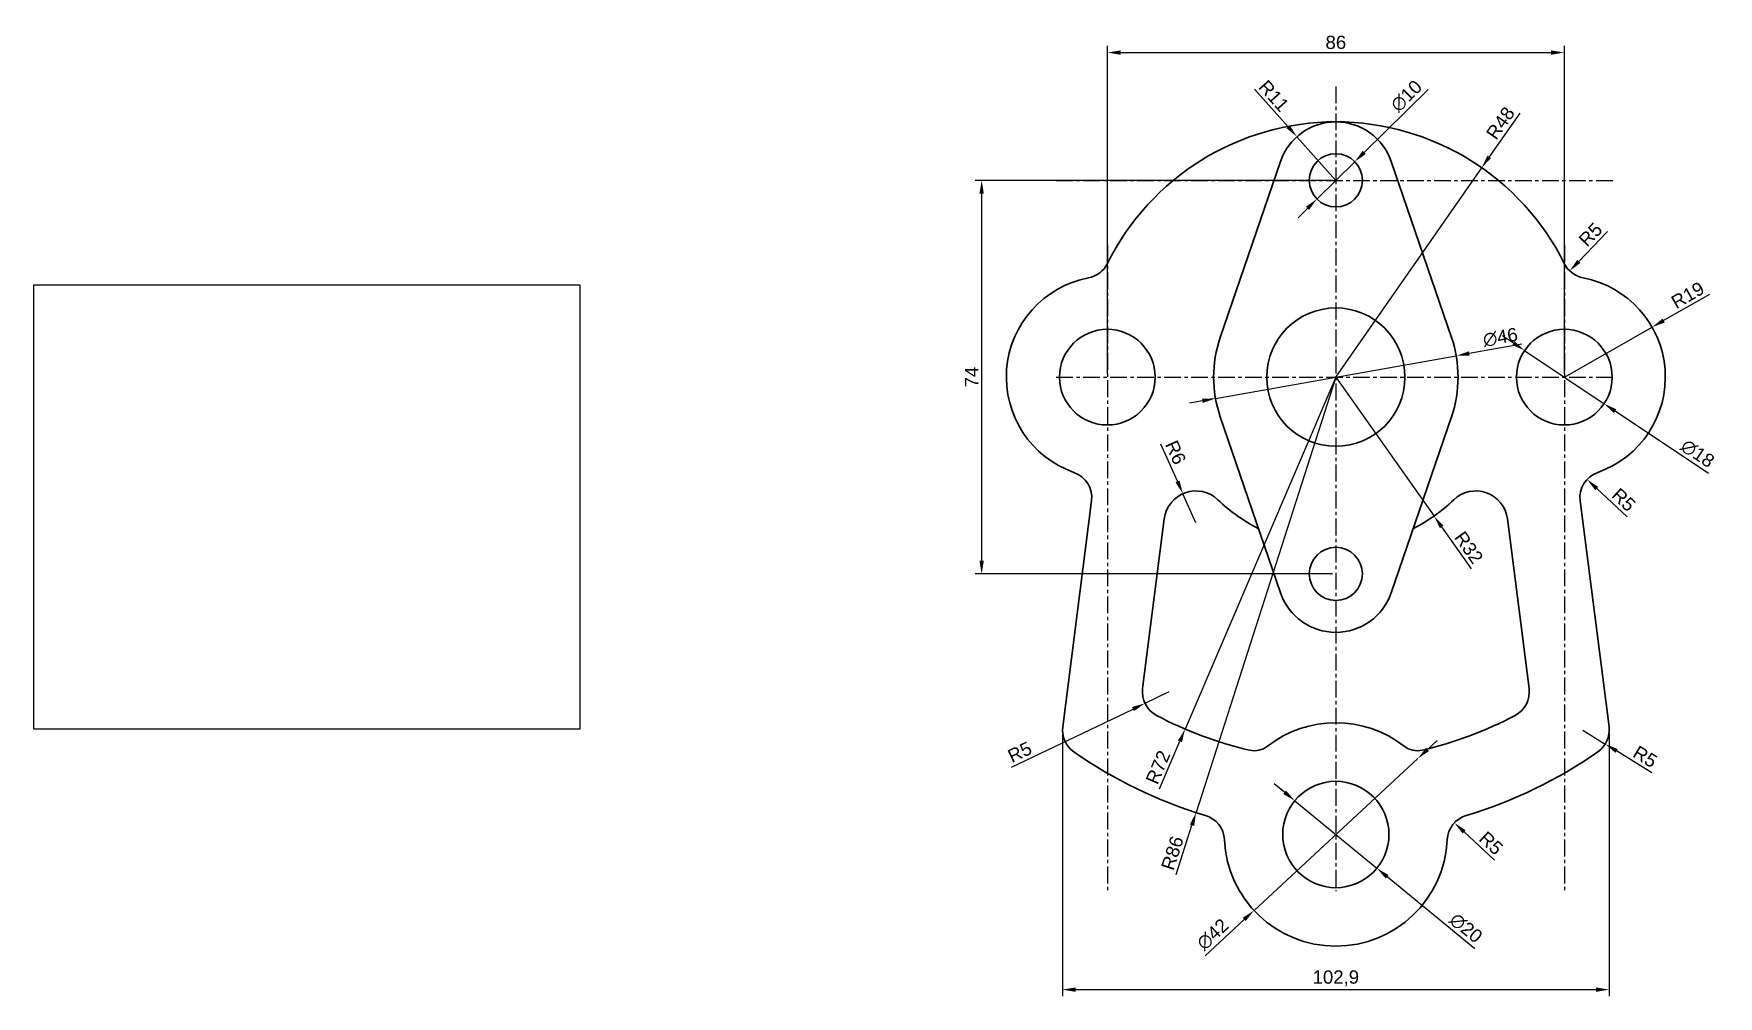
# Model space of a CAD drawing. Header units: millimetres. Extents: x 4 to 856, y 8 to 2347.
# Drawn here: x 19.1 to 336.1, y 1408 to 1588.9 of the extents above; entities that cross this region are included whole.
import ezdxf

# ---------------------------------------------------------------- set-up
doc = ezdxf.new("R2010")
doc.units = ezdxf.units.MM
doc.header["$LTSCALE"] = 0.5
doc.header["$PDSIZE"] = -10
doc.linetypes.add('CENTER', pattern=[50.8, 31.75, -6.35, 6.35, -6.35])
doc.layers.add('中心线', color=1, linetype='CENTER')
doc.layers.add('尺寸线', color=5, linetype='Continuous')
doc.layers.add('可见的轮廓线', color=3, linetype='Continuous', lineweight=30)
doc.styles.get("Standard").update_dxf_attribs({"font": 'arial.ttf'})
doc.dimstyles.new('ISO-25', dxfattribs={"dimtxt": 2.5, "dimasz": 2.5, "dimexe": 1.25, "dimexo": 0.625, "dimtad": 1, "dimdec": 1, "dimtxsty": 'Standard', "dimcen": 2.5, "dimadec": 0, "dimazin": 0, "dimtfac": 1, "dimtdec": 1, "dimtmove": 0, "dimatfit": 3, "dimfxl": 1, "dimarcsym": 0})
picture_1 = doc.add_image_def('image8.jpg', size_in_pixel=(555, 451))

msp = doc.modelspace()

# ---------------------------------------------------------------- blocks, each defined once
blk = doc.blocks.new('*D123')
at = {"layer": 'Defpoints', "color": 0, "ltscale": 0.2, "transparency": 16777216}
for p in [(267.71, 1564.89), (260.59, 1557.87)]:
    blk.add_point(p, dxfattribs=at)
at = {"layer": '尺寸线', "color": 0, "lineweight": -2, "ltscale": 0.2, "transparency": 16777216}
for p, q in [((281.5, 1578.48), (269.49, 1566.64)), ((260.59, 1557.87), (267.71, 1564.89)), ((258.81, 1556.11), (257.03, 1554.36))]:
    blk.add_line(p, q, dxfattribs=at)
at = {"layer": '尺寸线', "color": 0, "ltscale": 0.2, "transparency": 16777216}
for points in [[(269.2, 1566.94), (269.79, 1566.34), (267.71, 1564.89)], [(258.52, 1556.41), (259.1, 1555.81), (260.59, 1557.87)]]:
    blk.add_solid(points, dxfattribs=at)
at = {"layer": '尺寸线', "color": 0, "ltscale": 0.2, "transparency": 16777216, "insert": (277.43, 1577.23), "char_height": 2.5, "attachment_point": 5, "rotation": 44.5889}
blk.add_mtext('∅10', dxfattribs=at)
blk = doc.blocks.new('*D124')
at = {"layer": 'Defpoints', "color": 0, "ltscale": 0.2, "transparency": 16777216}
for p in [(286.8, 1528.38), (241.51, 1520.37)]:
    blk.add_point(p, dxfattribs=at)
at = {"layer": '尺寸线', "color": 0, "lineweight": -2, "ltscale": 0.2, "transparency": 16777216}
for p, q in [((241.51, 1520.37), (286.8, 1528.38)), ((299.16, 1530.57), (289.26, 1528.82)), ((239.04, 1519.93), (236.58, 1519.5))]:
    blk.add_line(p, q, dxfattribs=at)
at = {"layer": '尺寸线', "color": 0, "ltscale": 0.2, "transparency": 16777216}
for points in [[(289.19, 1529.23), (289.34, 1528.41), (286.8, 1528.38)], [(238.97, 1520.34), (239.12, 1519.52), (241.51, 1520.37)]]:
    blk.add_solid(points, dxfattribs=at)
at = {"layer": '尺寸线', "color": 0, "ltscale": 0.2, "transparency": 16777216, "insert": (295.1, 1531.85), "char_height": 2.5, "attachment_point": 5, "rotation": 10.0347}
blk.add_mtext('∅46', dxfattribs=at)
blk = doc.blocks.new('*D125')
at = {"layer": 'Defpoints', "color": 0, "ltscale": 0.2, "transparency": 16777216}
for p in [(279.56, 1452.65), (248.75, 1424.1)]:
    blk.add_point(p, dxfattribs=at)
at = {"layer": '尺寸线', "color": 0, "lineweight": -2, "ltscale": 0.2, "transparency": 16777216}
for p, q in [((281.39, 1454.35), (283.22, 1456.05)), ((279.56, 1452.65), (248.75, 1424.1)), ((239.56, 1415.59), (246.92, 1422.4))]:
    blk.add_line(p, q, dxfattribs=at)
at = {"layer": '尺寸线', "color": 0, "ltscale": 0.2, "transparency": 16777216}
for points in [[(281.11, 1454.66), (281.67, 1454.05), (279.56, 1452.65)], [(246.63, 1422.71), (247.2, 1422.1), (248.75, 1424.1)]]:
    blk.add_solid(points, dxfattribs=at)
at = {"layer": '尺寸线', "color": 0, "ltscale": 0.2, "transparency": 16777216, "insert": (240.98, 1419.59), "char_height": 2.5, "attachment_point": 5, "rotation": 42.8257}
blk.add_mtext('∅42', dxfattribs=at)
blk = doc.blocks.new('*D126')
at = {"layer": 'Defpoints', "color": 0, "ltscale": 0.2, "transparency": 16777216}
for p in [(256.43, 1444.73), (271.88, 1432.02)]:
    blk.add_point(p, dxfattribs=at)
at = {"layer": '尺寸线', "color": 0, "lineweight": -2, "ltscale": 0.2, "transparency": 16777216}
for p, q in [((254.5, 1446.32), (252.57, 1447.91)), ((256.43, 1444.73), (271.88, 1432.02)), ((290.29, 1416.87), (273.81, 1430.43))]:
    blk.add_line(p, q, dxfattribs=at)
at = {"layer": '尺寸线', "color": 0, "ltscale": 0.2, "transparency": 16777216}
for points in [[(254.77, 1446.64), (254.24, 1446), (256.43, 1444.73)], [(274.07, 1430.76), (273.54, 1430.11), (271.88, 1432.02)]]:
    blk.add_solid(points, dxfattribs=at)
at = {"layer": '尺寸线', "color": 0, "ltscale": 0.2, "transparency": 16777216, "insert": (288.63, 1420.78), "char_height": 2.5, "attachment_point": 5, "rotation": 320.5509}
blk.add_mtext('∅20', dxfattribs=at)
blk = doc.blocks.new('*D127')
at = {"layer": 'Defpoints', "color": 0, "ltscale": 0.2, "transparency": 16777216}
for p in [(291.6, 1563.75), (264.15, 1524.38)]:
    blk.add_point(p, dxfattribs=at)
at = {"layer": '尺寸线', "color": 0, "lineweight": -2, "ltscale": 0.2, "transparency": 16777216}
for p, q in [((298.76, 1574.02), (293.03, 1565.8)), ((264.15, 1524.38), (291.6, 1563.75))]:
    blk.add_line(p, q, dxfattribs=at)
at = {"layer": '尺寸线', "color": 0, "ltscale": 0.2, "transparency": 16777216}
blk.add_solid([(292.69, 1566.04), (293.37, 1565.57), (291.6, 1563.75)], dxfattribs=at)
at = {"layer": '尺寸线', "color": 0, "ltscale": 0.2, "transparency": 16777216, "insert": (295.13, 1572.14), "char_height": 2.5, "attachment_point": 5, "rotation": 55.12}
blk.add_mtext('R48', dxfattribs=at)
blk = doc.blocks.new('*D128')
at = {"layer": 'Defpoints', "color": 0, "ltscale": 0.2, "transparency": 16777216}
for p in [(256.83, 1569.59), (264.15, 1561.38)]:
    blk.add_point(p, dxfattribs=at)
at = {"layer": '尺寸线', "color": 0, "lineweight": -2, "ltscale": 0.2, "transparency": 16777216}
for p, q in [((248.85, 1578.54), (255.17, 1571.45)), ((264.15, 1561.38), (256.83, 1569.59))]:
    blk.add_line(p, q, dxfattribs=at)
at = {"layer": '尺寸线', "color": 0, "ltscale": 0.2, "transparency": 16777216}
blk.add_solid([(255.48, 1571.73), (254.86, 1571.17), (256.83, 1569.59)], dxfattribs=at)
at = {"layer": '尺寸线', "color": 0, "ltscale": 0.2, "transparency": 16777216, "insert": (252.5, 1577.27), "char_height": 2.5, "attachment_point": 5, "rotation": 311.7233}
blk.add_mtext('R11', dxfattribs=at)
blk = doc.blocks.new('*D129')
at = {"layer": 'Defpoints', "color": 0, "ltscale": 0.2, "transparency": 16777216}
for p in [(264.15, 1524.38), (282.64, 1498.25)]:
    blk.add_point(p, dxfattribs=at)
at = {"layer": '尺寸线', "color": 0, "lineweight": -2, "ltscale": 0.2, "transparency": 16777216}
for p, q in [((264.15, 1524.38), (282.64, 1498.25)), ((289.68, 1488.3), (284.08, 1496.21))]:
    blk.add_line(p, q, dxfattribs=at)
at = {"layer": '尺寸线', "color": 0, "ltscale": 0.2, "transparency": 16777216}
blk.add_solid([(284.42, 1496.45), (283.74, 1495.97), (282.64, 1498.25)], dxfattribs=at)
at = {"layer": '尺寸线', "color": 0, "ltscale": 0.2, "transparency": 16777216, "insert": (289.16, 1492.33), "char_height": 2.5, "attachment_point": 5, "rotation": 305.2827}
blk.add_mtext('R32', dxfattribs=at)
blk = doc.blocks.new('*D130')
at = {"layer": 'Defpoints', "color": 0, "ltscale": 0.2, "transparency": 16777216}
for p in [(311.42, 1505.13), (315.09, 1501.73)]:
    blk.add_point(p, dxfattribs=at)
at = {"layer": '尺寸线', "color": 0, "lineweight": -2, "ltscale": 0.2, "transparency": 16777216}
blk.add_line((318.97, 1498.12), (313.26, 1503.43), dxfattribs=at)
at = {"layer": '尺寸线', "color": 0, "ltscale": 0.2, "transparency": 16777216}
blk.add_solid([(313.54, 1503.73), (312.97, 1503.12), (311.42, 1505.13)], dxfattribs=at)
at = {"layer": '尺寸线', "color": 0, "ltscale": 0.2, "transparency": 16777216, "insert": (318.32, 1501.31), "char_height": 2.5, "attachment_point": 5, "rotation": 317.1429}
blk.add_mtext('R5', dxfattribs=at)
blk = doc.blocks.new('*D131')
at = {"layer": 'Defpoints', "color": 0, "ltscale": 0.2, "transparency": 16777216}
for p in [(310.6, 1458.01), (314.85, 1455.39)]:
    blk.add_point(p, dxfattribs=at)
at = {"layer": '尺寸线', "color": 0, "lineweight": -2, "ltscale": 0.2, "transparency": 16777216}
for p, q in [((310.6, 1458.01), (314.85, 1455.39)), ((323.63, 1450), (316.98, 1454.08))]:
    blk.add_line(p, q, dxfattribs=at)
at = {"layer": '尺寸线', "color": 0, "ltscale": 0.2, "transparency": 16777216}
blk.add_solid([(317.2, 1454.44), (316.77, 1453.73), (314.85, 1455.39)], dxfattribs=at)
at = {"layer": '尺寸线', "color": 0, "ltscale": 0.2, "transparency": 16777216, "insert": (322.36, 1453), "char_height": 2.5, "attachment_point": 5, "rotation": 328.4018}
blk.add_mtext('R5', dxfattribs=at)
blk = doc.blocks.new('*D132')
at = {"layer": 'Defpoints', "color": 0, "ltscale": 0.2, "transparency": 16777216}
for p in [(286.46, 1440.56), (290.12, 1437.16)]:
    blk.add_point(p, dxfattribs=at)
at = {"layer": '尺寸线', "color": 0, "lineweight": -2, "ltscale": 0.2, "transparency": 16777216}
blk.add_line((294.01, 1433.56), (288.29, 1438.86), dxfattribs=at)
at = {"layer": '尺寸线', "color": 0, "ltscale": 0.2, "transparency": 16777216}
blk.add_solid([(288.58, 1439.17), (288.01, 1438.56), (286.46, 1440.56)], dxfattribs=at)
at = {"layer": '尺寸线', "color": 0, "ltscale": 0.2, "transparency": 16777216, "insert": (293.36, 1436.75), "char_height": 2.5, "attachment_point": 5, "rotation": 317.1429}
blk.add_mtext('R5', dxfattribs=at)
blk = doc.blocks.new('*D133')
at = {"layer": 'Defpoints', "color": 0, "ltscale": 0.2, "transparency": 16777216}
for p in [(264.15, 1524.38), (237.84, 1442.5)]:
    blk.add_point(p, dxfattribs=at)
at = {"layer": '尺寸线', "color": 0, "lineweight": -2, "ltscale": 0.2, "transparency": 16777216}
for p, q in [((264.15, 1524.38), (237.84, 1442.5)), ((234.1, 1430.86), (237.08, 1440.12))]:
    blk.add_line(p, q, dxfattribs=at)
at = {"layer": '尺寸线', "color": 0, "ltscale": 0.2, "transparency": 16777216}
blk.add_solid([(236.68, 1440.25), (237.48, 1439.99), (237.84, 1442.5)], dxfattribs=at)
at = {"layer": '尺寸线', "color": 0, "ltscale": 0.2, "transparency": 16777216, "insert": (233.4, 1434.88), "char_height": 2.5, "attachment_point": 5, "rotation": 72.1858}
blk.add_mtext('R86', dxfattribs=at)
blk = doc.blocks.new('*D134')
at = {"layer": 'Defpoints', "color": 0, "ltscale": 0.2, "transparency": 16777216}
for p in [(232.74, 1465.2), (228.23, 1463.04)]:
    blk.add_point(p, dxfattribs=at)
at = {"layer": '尺寸线', "color": 0, "lineweight": -2, "ltscale": 0.2, "transparency": 16777216}
for p, q in [((232.74, 1465.2), (228.23, 1463.04)), ((203.1, 1451.02), (225.98, 1461.96))]:
    blk.add_line(p, q, dxfattribs=at)
at = {"layer": '尺寸线', "color": 0, "ltscale": 0.2, "transparency": 16777216}
blk.add_solid([(225.8, 1462.34), (226.16, 1461.58), (228.23, 1463.04)], dxfattribs=at)
at = {"layer": '尺寸线', "color": 0, "ltscale": 0.2, "transparency": 16777216, "insert": (204.67, 1453.87), "char_height": 2.5, "attachment_point": 5, "rotation": 25.5598}
blk.add_mtext('R5', dxfattribs=at)
blk = doc.blocks.new('*D135')
at = {"layer": 'Defpoints', "color": 0, "ltscale": 0.2, "transparency": 16777216}
for p in [(264.15, 1524.38), (235.79, 1458.2)]:
    blk.add_point(p, dxfattribs=at)
at = {"layer": '尺寸线', "color": 0, "lineweight": -2, "ltscale": 0.2, "transparency": 16777216}
for p, q in [((264.15, 1524.38), (235.79, 1458.2)), ((230.99, 1446.99), (234.81, 1455.9))]:
    blk.add_line(p, q, dxfattribs=at)
at = {"layer": '尺寸线', "color": 0, "ltscale": 0.2, "transparency": 16777216}
blk.add_solid([(234.42, 1456.06), (235.19, 1455.74), (235.79, 1458.2)], dxfattribs=at)
at = {"layer": '尺寸线', "color": 0, "ltscale": 0.2, "transparency": 16777216, "insert": (230.68, 1451.03), "char_height": 2.5, "attachment_point": 5, "rotation": 66.802}
blk.add_mtext('R72', dxfattribs=at)
blk = doc.blocks.new('*D136')
at = {"layer": 'Defpoints', "color": 0, "ltscale": 0.2, "transparency": 16777216}
for p in [(235.37, 1502.46), (237.81, 1496.98)]:
    blk.add_point(p, dxfattribs=at)
at = {"layer": '尺寸线', "color": 0, "lineweight": -2, "ltscale": 0.2, "transparency": 16777216}
for p, q in [((231.18, 1511.85), (234.35, 1504.75)), ((237.81, 1496.98), (235.37, 1502.46))]:
    blk.add_line(p, q, dxfattribs=at)
at = {"layer": '尺寸线', "color": 0, "ltscale": 0.2, "transparency": 16777216}
blk.add_solid([(234.73, 1504.92), (233.97, 1504.58), (235.37, 1502.46)], dxfattribs=at)
at = {"layer": '尺寸线', "color": 0, "ltscale": 0.2, "transparency": 16777216, "insert": (234, 1510.22), "char_height": 2.5, "attachment_point": 5, "rotation": 294.0358}
blk.add_mtext('R6', dxfattribs=at)
blk = doc.blocks.new('*D137')
at = {"layer": 'Defpoints', "color": 0, "ltscale": 0.2, "transparency": 16777216}
for p in [(299.67, 1529.38), (314.64, 1519.38)]:
    blk.add_point(p, dxfattribs=at)
at = {"layer": '尺寸线', "color": 0, "lineweight": -2, "ltscale": 0.2, "transparency": 16777216}
for p, q in [((297.59, 1530.76), (295.51, 1532.15)), ((299.67, 1529.38), (314.64, 1519.38)), ((334.27, 1506.26), (316.72, 1517.99))]:
    blk.add_line(p, q, dxfattribs=at)
at = {"layer": '尺寸线', "color": 0, "ltscale": 0.2, "transparency": 16777216}
for points in [[(297.82, 1531.11), (297.36, 1530.42), (299.67, 1529.38)], [(316.95, 1518.33), (316.48, 1517.64), (314.64, 1519.38)]]:
    blk.add_solid(points, dxfattribs=at)
at = {"layer": '尺寸线', "color": 0, "ltscale": 0.2, "transparency": 16777216, "insert": (332.22, 1510), "char_height": 2.5, "attachment_point": 5, "rotation": 326.2563}
blk.add_mtext('∅18', dxfattribs=at)
blk = doc.blocks.new('*D138')
at = {"layer": 'Defpoints', "color": 0, "ltscale": 0.2, "transparency": 16777216}
for p in [(264.15, 1561.38), (197.5, 1487.38), (264.15, 1487.38)]:
    blk.add_point(p, dxfattribs=at)
at = {"layer": '尺寸线', "color": 0, "lineweight": -2, "ltscale": 0.2, "transparency": 16777216}
for p, q in [((263.53, 1561.38), (196.25, 1561.38)), ((197.5, 1558.88), (197.5, 1489.88)), ((263.53, 1487.38), (196.25, 1487.38))]:
    blk.add_line(p, q, dxfattribs=at)
at = {"layer": '尺寸线', "color": 0, "ltscale": 0.2, "transparency": 16777216}
for points in [[(197.08, 1558.88), (197.91, 1558.88), (197.5, 1561.38)], [(197.08, 1489.88), (197.91, 1489.88), (197.5, 1487.38)]]:
    blk.add_solid(points, dxfattribs=at)
at = {"layer": '尺寸线', "color": 0, "ltscale": 0.2, "transparency": 16777216, "insert": (195.62, 1524.38), "char_height": 2.5, "attachment_point": 5, "rotation": 90}
blk.add_mtext('74', dxfattribs=at)
blk = doc.blocks.new('*D139')
at = {"layer": 'Defpoints', "color": 0, "ltscale": 0.2, "transparency": 16777216}
for p in [(212.71, 1458.01), (315.6, 1458.01), (315.6, 1409.21)]:
    blk.add_point(p, dxfattribs=at)
at = {"layer": '尺寸线', "color": 0, "lineweight": -2, "ltscale": 0.2, "transparency": 16777216}
for p, q in [((212.71, 1457.39), (212.71, 1407.96)), ((315.6, 1457.39), (315.6, 1407.96)), ((215.21, 1409.21), (313.1, 1409.21))]:
    blk.add_line(p, q, dxfattribs=at)
at = {"layer": '尺寸线', "color": 0, "ltscale": 0.2, "transparency": 16777216}
for points in [[(215.21, 1409.62), (215.21, 1408.79), (212.71, 1409.21)], [(313.1, 1409.62), (313.1, 1408.79), (315.6, 1409.21)]]:
    blk.add_solid(points, dxfattribs=at)
at = {"layer": '尺寸线', "color": 0, "ltscale": 0.2, "transparency": 16777216, "insert": (264.15, 1411.34), "char_height": 2.5, "attachment_point": 5}
blk.add_mtext('102,9', dxfattribs=at)
blk = doc.blocks.new('*D140')
at = {"layer": 'Defpoints', "color": 0, "ltscale": 0.2, "transparency": 16777216}
for p in [(311.62, 1547.96), (308.16, 1544.35)]:
    blk.add_point(p, dxfattribs=at)
at = {"layer": '尺寸线', "color": 0, "lineweight": -2, "ltscale": 0.2, "transparency": 16777216}
blk.add_line((315.29, 1551.78), (309.89, 1546.15), dxfattribs=at)
at = {"layer": '尺寸线', "color": 0, "ltscale": 0.2, "transparency": 16777216}
blk.add_solid([(309.59, 1546.44), (310.19, 1545.86), (308.16, 1544.35)], dxfattribs=at)
at = {"layer": '尺寸线', "color": 0, "ltscale": 0.2, "transparency": 16777216, "insert": (312.08, 1551.18), "char_height": 2.5, "attachment_point": 5, "rotation": 46.1852}
blk.add_mtext('R5', dxfattribs=at)
blk = doc.blocks.new('*D141')
at = {"layer": 'Defpoints', "color": 0, "ltscale": 0.2, "transparency": 16777216}
for p in [(323.66, 1533.78), (307.15, 1524.38)]:
    blk.add_point(p, dxfattribs=at)
at = {"layer": '尺寸线', "color": 0, "lineweight": -2, "ltscale": 0.2, "transparency": 16777216}
for p, q in [((334.45, 1539.92), (325.84, 1535.02)), ((307.15, 1524.38), (323.66, 1533.78))]:
    blk.add_line(p, q, dxfattribs=at)
at = {"layer": '尺寸线', "color": 0, "ltscale": 0.2, "transparency": 16777216}
blk.add_solid([(325.63, 1535.38), (326.04, 1534.65), (323.66, 1533.78)], dxfattribs=at)
at = {"layer": '尺寸线', "color": 0, "ltscale": 0.2, "transparency": 16777216, "insert": (330.37, 1539.78), "char_height": 2.5, "attachment_point": 5, "rotation": 29.6592}
blk.add_mtext('R19', dxfattribs=at)
blk = doc.blocks.new('*D142')
at = {"layer": 'Defpoints', "color": 0, "ltscale": 0.2, "transparency": 16777216}
for p in [(307.15, 1585.41), (221.15, 1524.38), (307.15, 1524.38)]:
    blk.add_point(p, dxfattribs=at)
at = {"layer": '尺寸线', "color": 0, "lineweight": -2, "ltscale": 0.2, "transparency": 16777216}
for p, q in [((221.15, 1525), (221.15, 1586.66)), ((223.65, 1585.41), (304.65, 1585.41)), ((307.15, 1525), (307.15, 1586.66))]:
    blk.add_line(p, q, dxfattribs=at)
at = {"layer": '尺寸线', "color": 0, "ltscale": 0.2, "transparency": 16777216}
for points in [[(223.65, 1585.82), (223.65, 1584.99), (221.15, 1585.41)], [(304.65, 1585.82), (304.65, 1584.99), (307.15, 1585.41)]]:
    blk.add_solid(points, dxfattribs=at)
at = {"layer": '尺寸线', "color": 0, "ltscale": 0.2, "transparency": 16777216, "insert": (264.15, 1587.31), "char_height": 2.5, "attachment_point": 5}
blk.add_mtext('86', dxfattribs=at)

# ---------------------------------------------------------------- dimensions: what is measured, and where the dimension line sits
at = {"layer": '尺寸线', "ltscale": 0.2}
for base, p1, p2, picture, middle in [((307.15, 1585.41), (221.15, 1524.38), (307.15, 1524.38), '*D142', (264.15, 1587.31)), ((315.6, 1409.21), (212.71, 1458.01), (315.6, 1458.01), '*D139', (264.15, 1411.34))]:
    dim = msp.add_linear_dim(base=base, p1=p1, p2=p2, dimstyle='ISO-25', dxfattribs=at)
    dim.commit()
    dim.dimension.update_dxf_attribs({"geometry": picture, "text_midpoint": middle})
for center, mpoint, picture, middle in [((264.15, 1561.38), (256.83, 1569.59), '*D128', (251.09, 1576.02)), ((264.15, 1524.38), (291.6, 1563.75), '*D127', (296.69, 1571.05)), ((311.62, 1547.96), (308.16, 1544.35), '*D140', (313.45, 1549.87)), ((307.15, 1524.38), (323.66, 1533.78), '*D141', (331.31, 1538.13)), ((315.09, 1501.73), (311.42, 1505.13), '*D130', (317.03, 1499.92)), ((232.74, 1465.2), (228.23, 1463.04), '*D134', (205.49, 1452.16)), ((290.12, 1437.16), (286.46, 1440.56), '*D132', (292.07, 1435.36))]:
    dim = msp.add_radius_dim(center=center, mpoint=mpoint, dimstyle='ISO-25', dxfattribs=at)
    dim.commit()
    dim.dimension.update_dxf_attribs({"geometry": picture, "text_midpoint": middle, "dimtype": 164})
for p1, p2, picture, middle in [((260.59, 1557.87), (267.71, 1564.89), '*D123', (278.82, 1575.83)), ((299.67, 1529.38), (314.64, 1519.38), '*D137', (331.13, 1508.36)), ((256.43, 1444.73), (271.88, 1432.02), '*D126', (287.38, 1419.26))]:
    dim = msp.add_diameter_dim_2p(p1=p1, p2=p2, dimstyle='ISO-25', dxfattribs=at)
    dim.commit()
    dim.dimension.update_dxf_attribs({"geometry": picture, "text_midpoint": middle, "dimtype": 163})
dim = msp.add_linear_dim(base=(197.5, 1487.38), p1=(264.15, 1561.38), p2=(264.15, 1487.38), angle=90, dimstyle='ISO-25', dxfattribs=at)
dim.commit()
dim.dimension.update_dxf_attribs({"geometry": '*D138', "text_midpoint": (195.62, 1524.38)})
for p1, p2, picture, middle in [((241.51, 1520.37), (286.8, 1528.38), '*D124', (295.1, 1531.85)), ((279.56, 1452.65), (248.75, 1424.1), '*D125', (240.98, 1419.59))]:
    dim = msp.add_diameter_dim_2p(p1=p1, p2=p2, dimstyle='ISO-25', dxfattribs=at)
    dim.commit()
    dim.dimension.update_dxf_attribs({"geometry": picture, "text_midpoint": middle})
for center, mpoint, picture, middle in [((264.15, 1524.38), (235.79, 1458.2), '*D135', (230.68, 1451.03)), ((264.15, 1524.38), (237.84, 1442.5), '*D133', (233.4, 1434.88)), ((264.15, 1524.38), (282.64, 1498.25), '*D129', (289.16, 1492.33)), ((237.81, 1496.98), (235.37, 1502.46), '*D136', (234, 1510.22)), ((310.6, 1458.01), (314.85, 1455.39), '*D131', (322.36, 1453))]:
    dim = msp.add_radius_dim(center=center, mpoint=mpoint, dimstyle='ISO-25', dxfattribs=at)
    dim.commit()
    dim.dimension.update_dxf_attribs({"geometry": picture, "text_midpoint": middle})

# ---------------------------------------------------------------- linework, layer by layer
at = {"layer": '中心线', "ltscale": 0.2}
for p, q in [((264.15, 1579.05), (264.15, 1427.75)), ((211.51, 1561.38), (316.79, 1561.38)), ((221.15, 1549.18), (221.15, 1427.75)), ((307.15, 1549.18), (307.15, 1427.75)), ((211.51, 1524.38), (316.79, 1524.38))]:
    msp.add_line(p, q, dxfattribs=at)
at = {"layer": '可见的轮廓线', "ltscale": 0.2}
for p, q in [((253.75, 1564.94), (242.4, 1531.84)), ((274.56, 1564.94), (285.91, 1531.84)), ((253.75, 1483.81), (242.4, 1516.92)), ((274.56, 1483.81), (285.91, 1516.92)), ((212.75, 1458.65), (218.18, 1501.09)), ((315.56, 1458.65), (310.13, 1501.09)), ((227.78, 1465.83), (231.86, 1497.75)), ((300.52, 1465.83), (296.44, 1497.75))]:
    msp.add_line(p, q, dxfattribs=at)
for centre, radius in [((264.15, 1561.38), 5), ((264.15, 1524.38), 13), ((221.15, 1524.38), 9), ((307.15, 1524.38), 9), ((264.15, 1487.38), 5), ((264.15, 1438.38), 10)]:
    msp.add_circle(centre, radius, dxfattribs=at)
for centre, radius, start, end in [((264.15, 1524.38), 48, 26.4185, 153.5815), ((264.15, 1561.38), 11, 18.9246, 161.0754), ((216.69, 1547.96), 5, 280.7222, 333.5815), ((311.62, 1547.96), 5, 206.4185, 259.2778), ((221.15, 1524.38), 19, 100.7222, 250.6906), ((307.15, 1524.38), 19, 289.3094, 79.2778), ((264.15, 1524.38), 23, 161.0754, 198.9246), ((264.15, 1524.38), 23, 341.0754, 18.9246), ((213.22, 1501.73), 5, 352.7153, 70.6906), ((315.09, 1501.73), 5, 109.3094, 187.2847), ((237.81, 1496.98), 6, 46.1221, 172.7153), ((290.49, 1496.98), 6, 7.2847, 133.8779), ((264.15, 1524.38), 32, 226.1221, 242.9733), ((264.15, 1524.38), 32, 297.0267, 313.8779), ((264.15, 1487.38), 11, 198.9246, 341.0754), ((232.74, 1465.2), 5, 172.7153, 242.0427), ((295.56, 1465.2), 5, 297.9573, 7.2847), ((217.71, 1458.01), 5, 172.7153, 235.0148), ((264.15, 1524.38), 72, 242.0427, 256.9732), ((264.15, 1438.38), 21, 52.1855, 127.8145), ((264.15, 1524.38), 72, 283.0268, 297.9573), ((310.6, 1458.01), 5, 304.9852, 7.2847), ((264.15, 1524.38), 86, 235.0148, 253.4171), ((248.83, 1458.13), 4, 256.9732, 307.8145), ((279.48, 1458.13), 4, 232.1855, 283.0268), ((264.15, 1524.38), 86, 286.5829, 304.9852), ((238.18, 1437.16), 5, 2.6787, 73.4171), ((290.12, 1437.16), 5, 106.5829, 177.3213), ((264.15, 1438.38), 21, 182.6787, 357.3213)]:
    msp.add_arc(centre, radius, start, end, dxfattribs=at)

msp.set_redraw_order([(e.dxf.handle, doc.entitydb.next_handle()) for e in msp.query("TEXT MTEXT ATTDEF DIMENSION ARC_DIMENSION")])  # texts and dimensions are drawn at this point

# ---------------------------------------------------------------- pictures from other files: only their frames are drawn
at = {"layer": '尺寸线', "ltscale": 0.2}
image = msp.add_image(picture_1, insert=(19.11, 1458.2), size_in_units=(102.79, 83.53), dxfattribs=at)
image.dxf.flags = 7

doc.saveas('drawing.dxf')
